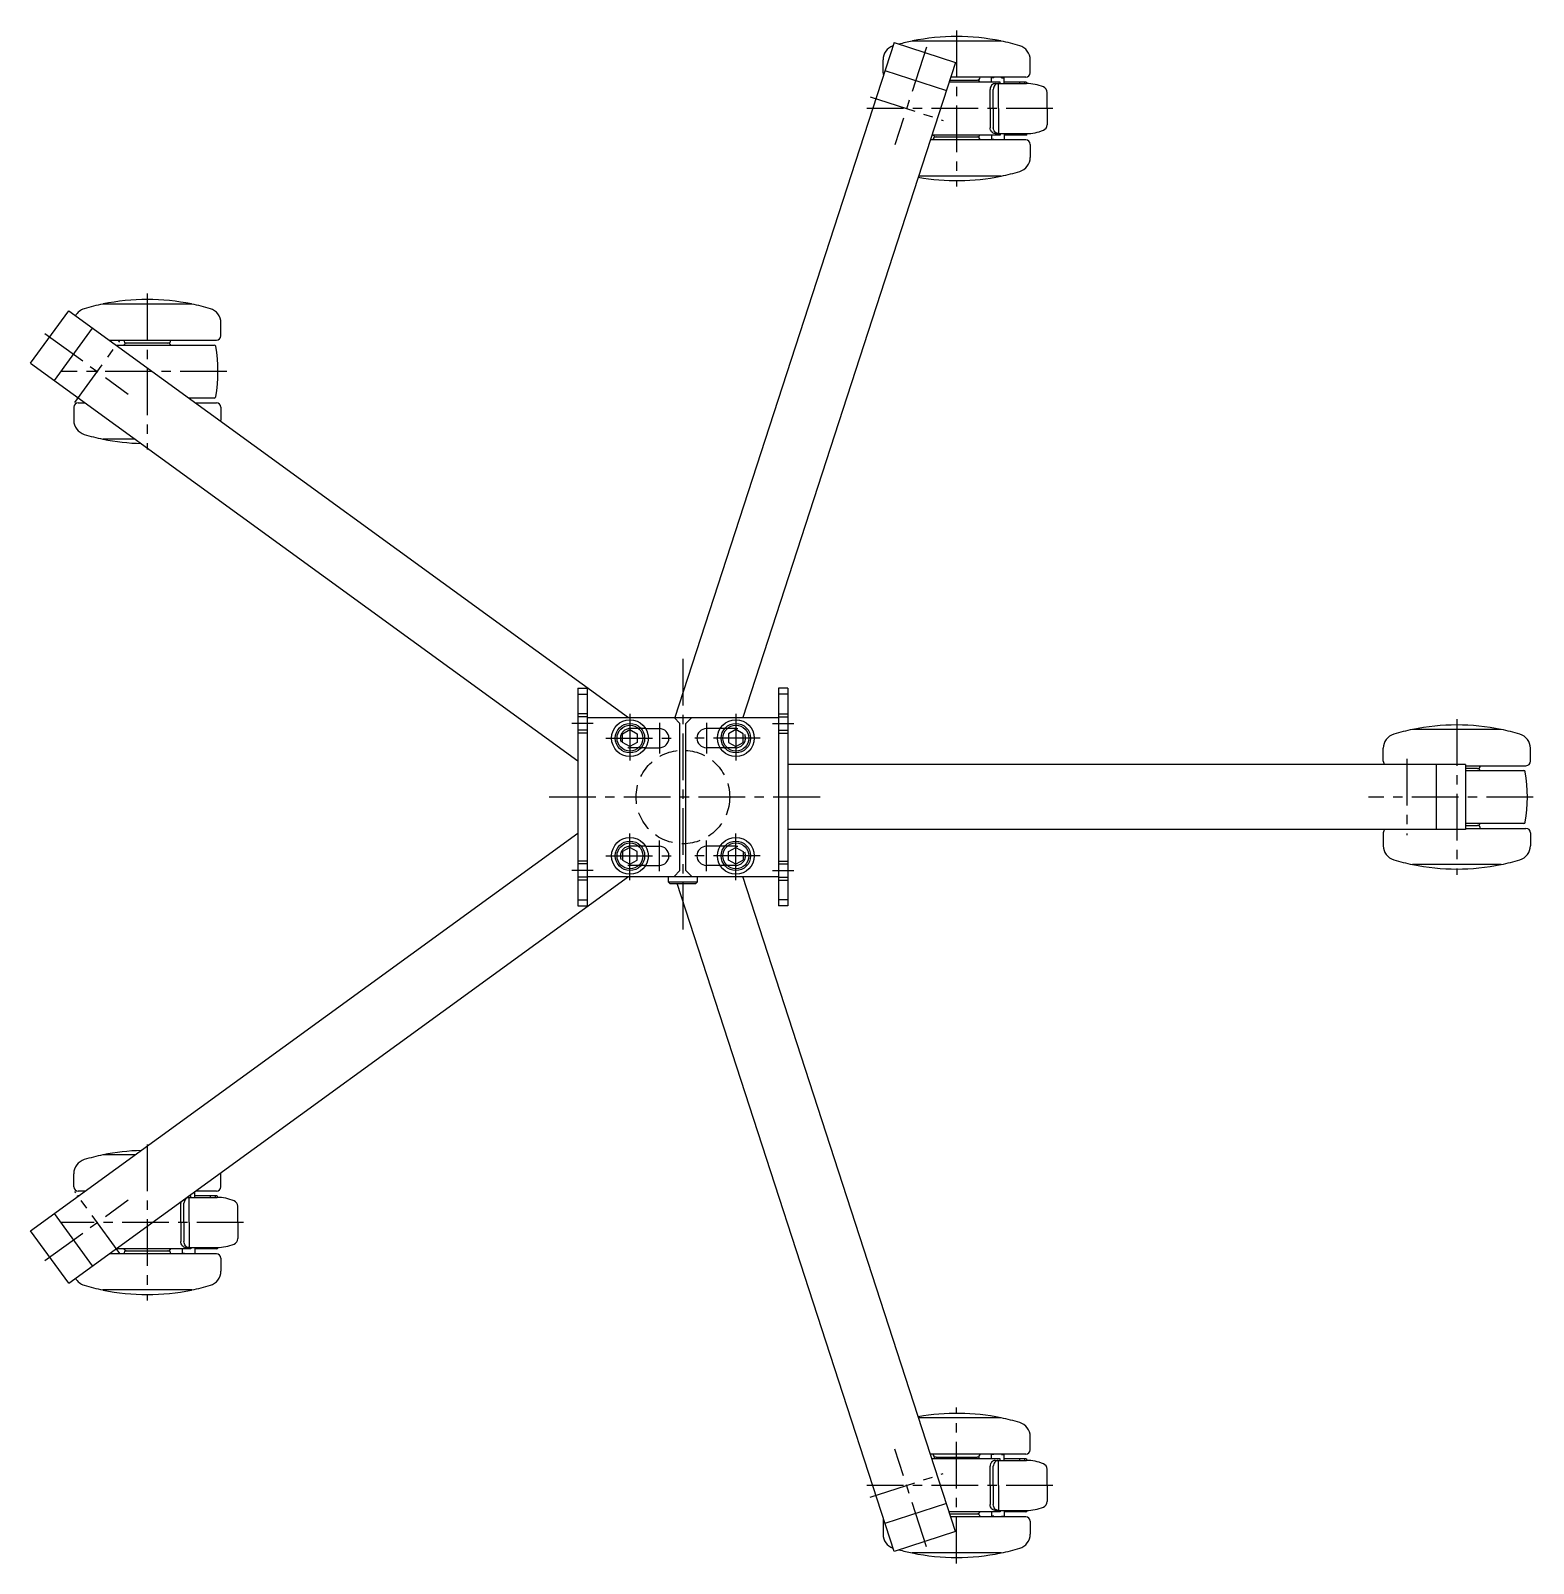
# Model space of a CAD drawing. Extents: x 0 to 1209, y -8 to 1187.
# Drawn here: x 0 to 511, y 666 to 1187 of the extents above; entities that cross this region are included whole.
import ezdxf

# ---------------------------------------------------------------- set-up
doc = ezdxf.new("R2010")
doc.units = 0
doc.header["$LTSCALE"] = 0.5
doc.linetypes.add('CENTER', pattern=[50.8, 31.75, -6.35, 6.35, -6.35])
doc.linetypes.add('DASHED', pattern=[19.05, 12.7, -6.35])
doc.layers.get('0').update_dxf_attribs({"linetype": 'CONTINUOUS'})
doc.layers.add('CENTER', color=1, linetype='CENTER')

msp = doc.modelspace()

# ---------------------------------------------------------------- linework, layer by layer
at = {"color": 7, "linetype": 'CONTINUOUS'}
for p, q in [((293.4, 1183.21), (218.87, 953.83)), ((293.4, 1183.21), (314.32, 1176.41)), ((329.78, 1183.74), (299.58, 1183.74)), ((299.68, 1183.74), (299.68, 1183.76)), ((329.68, 1183.76), (329.68, 1183.74)), ((289.68, 1172.94), (289.68, 1177.36)), ((339.68, 1172.94), (339.68, 1177.36)), ((314.32, 1176.41), (242, 953.83)), ((290.31, 1173.7), (311.23, 1166.9)), ((329.45, 1169.79), (312.17, 1169.79)), ((312.38, 1170.44), (321.68, 1170.44)), ((338.18, 1171.44), (312.71, 1171.44)), ((326.09, 1160.79), (326.09, 1167.29)), ((326.53, 1169.79), (326.53, 1171.29)), ((327.37, 1171.29), (326.53, 1171.29)), ((327.14, 1160.79), (327.14, 1167.29)), ((327.37, 1171.29), (327.37, 1171.44)), ((327.72, 1169.29), (338.39, 1169.29)), ((328.88, 1160.79), (328.88, 1169.29)), ((329.45, 1169.29), (329.45, 1169.79)), ((329.97, 1171.29), (329.97, 1171.44)), ((329.97, 1171.29), (330.81, 1171.29)), ((330.81, 1169.29), (330.81, 1171.29)), ((338.18, 1169.79), (330.81, 1169.79)), ((336.01, 1169.79), (336.01, 1169.29)), ((337.81, 1169.29), (337.81, 1169.79)), ((345.4, 1160.79), (345.4, 1166.29)), ((326.09, 1160.79), (326.09, 1154.29)), ((327.14, 1160.79), (327.14, 1154.29)), ((328.88, 1160.79), (328.88, 1152.29)), ((345.4, 1160.79), (345.4, 1155.29)), ((329.45, 1151.79), (306.32, 1151.79)), ((326.53, 1151.79), (326.53, 1150.29)), ((327.72, 1152.29), (338.39, 1152.29)), ((329.45, 1152.29), (329.45, 1151.79)), ((330.81, 1152.29), (330.81, 1150.29)), ((338.18, 1151.79), (330.81, 1151.79)), ((336.01, 1151.79), (336.01, 1152.29)), ((337.81, 1152.29), (337.81, 1151.79)), ((338.18, 1150.14), (305.79, 1150.14)), ((307.68, 1151.14), (321.68, 1151.14)), ((327.37, 1150.29), (326.53, 1150.29)), ((327.37, 1150.29), (327.37, 1150.14)), ((329.97, 1150.29), (329.97, 1150.14)), ((329.97, 1150.29), (330.81, 1150.29)), ((339.68, 1148.64), (339.68, 1144.22)), ((329.78, 1137.84), (301.79, 1137.84)), ((329.68, 1137.82), (329.68, 1137.84)), ((54.75, 1094.38), (24.55, 1094.38)), ((24.65, 1094.38), (24.65, 1094.4)), ((54.65, 1094.4), (54.65, 1094.38)), ((0, 1074.28), (12.93, 1092.08)), ((12.93, 1092.08), (203.22, 953.83)), ((8.09, 1068.41), (21.02, 1086.2)), ((64.65, 1083.58), (64.65, 1088)), ((26.7, 1082.08), (63.15, 1082.08)), ((28.97, 1080.43), (62.41, 1080.43)), ((46.65, 1081.08), (32.65, 1081.08)), ((0, 1074.28), (185.96, 939.17)), ((14.65, 1059.28), (14.65, 1054.86)), ((16.32, 1062.43), (16.15, 1062.43)), ((16.15, 1060.78), (18.59, 1060.78)), ((62.41, 1062.43), (53.75, 1062.43)), ((56.02, 1060.78), (63.15, 1060.78)), ((64.65, 1059.28), (64.65, 1054.86)), ((35.52, 1048.48), (24.55, 1048.48)), ((24.65, 1048.48), (24.65, 1048.46)), ((185.96, 963.83), (189.16, 963.83)), ((185.96, 963.83), (185.96, 889.83)), ((189.16, 963.83), (189.16, 889.83)), ((257.36, 963.83), (254.16, 963.83)), ((254.16, 963.83), (254.16, 889.83)), ((257.36, 963.83), (257.36, 889.83)), ((185.96, 961.83), (189.16, 961.83)), ((257.36, 961.83), (254.16, 961.83)), ((189.16, 955.08), (185.96, 955.08)), ((189.16, 954.08), (185.96, 954.08)), ((189.16, 953.83), (254.16, 953.83)), ((220.66, 951.83), (218.66, 953.83)), ((222.66, 951.83), (224.66, 953.83)), ((254.16, 955.08), (257.36, 955.08)), ((254.16, 954.08), (257.36, 954.08)), ((189.16, 949.58), (185.96, 949.58)), ((189.16, 948.58), (185.96, 948.58)), ((201.16, 948.28), (203.66, 949.72)), ((201.16, 945.39), (201.16, 948.28)), ((203.66, 949.72), (206.16, 948.28)), ((206.16, 948.28), (206.16, 945.39)), ((209, 950.08), (213.66, 950.08)), ((220.66, 901.83), (220.66, 951.83)), ((222.66, 901.83), (222.66, 951.83)), ((234.33, 950.08), (229.66, 950.08)), ((239.66, 949.72), (237.16, 948.28)), ((237.16, 948.28), (237.16, 945.39)), ((242.16, 948.28), (239.66, 949.72)), ((242.16, 945.39), (242.16, 948.28)), ((254.16, 949.58), (257.36, 949.58)), ((254.16, 948.58), (257.36, 948.58)), ((499.76, 949.78), (469.56, 949.78)), ((469.66, 949.78), (469.66, 949.8)), ((499.66, 949.8), (499.66, 949.78)), ((203.66, 943.95), (201.16, 945.39)), ((206.16, 945.39), (203.66, 943.95)), ((209, 943.58), (213.66, 943.58)), ((234.33, 943.58), (229.66, 943.58)), ((237.16, 945.39), (239.66, 943.95)), ((239.66, 943.95), (242.16, 945.39)), ((459.66, 938.98), (459.66, 943.4)), ((509.66, 938.98), (509.66, 943.4)), ((487.66, 937.83), (257.36, 937.83)), ((477.66, 937.83), (477.66, 915.83)), ((477.66, 937.83), (477.66, 915.83)), ((487.66, 937.83), (487.66, 915.83)), ((487.66, 937.48), (508.16, 937.48)), ((491.66, 936.48), (487.66, 936.48)), ((487.66, 935.83), (507.43, 935.83)), ((507.43, 917.83), (487.66, 917.83)), ((487.66, 917.18), (491.66, 917.18)), ((0, 779.38), (185.96, 914.49)), ((487.66, 915.83), (257.36, 915.83)), ((459.66, 914.68), (459.66, 910.26)), ((487.66, 916.18), (508.16, 916.18)), ((509.66, 914.68), (509.66, 910.26)), ((203.66, 909.72), (201.16, 908.28)), ((201.16, 908.28), (201.16, 905.39)), ((206.16, 908.28), (203.66, 909.72)), ((206.16, 905.39), (206.16, 908.28)), ((209, 910.08), (213.66, 910.08)), ((234.33, 910.08), (229.66, 910.08)), ((237.16, 908.28), (239.66, 909.72)), ((237.16, 905.39), (237.16, 908.28)), ((239.66, 909.72), (242.16, 908.28)), ((242.16, 908.28), (242.16, 905.39)), ((189.16, 905.08), (185.96, 905.08)), ((189.16, 904.08), (185.96, 904.08)), ((201.16, 905.39), (203.66, 903.95)), ((203.66, 903.95), (206.16, 905.39)), ((209, 903.58), (213.66, 903.58)), ((218.66, 899.83), (220.66, 901.83)), ((224.66, 899.83), (222.66, 901.83)), ((234.33, 903.58), (229.66, 903.58)), ((239.66, 903.95), (237.16, 905.39)), ((242.16, 905.39), (239.66, 903.95)), ((254.16, 905.08), (257.36, 905.08)), ((254.16, 904.08), (257.36, 904.08)), ((499.76, 903.88), (469.56, 903.88)), ((469.66, 903.88), (469.66, 903.86)), ((499.66, 903.86), (499.66, 903.88)), ((12.93, 761.58), (203.22, 899.83)), ((189.16, 899.58), (185.96, 899.58)), ((189.16, 898.58), (185.96, 898.58)), ((189.16, 899.83), (254.16, 899.83)), ((216.66, 899.83), (216.66, 897.98)), ((216.66, 897.98), (217.26, 897.38)), ((216.66, 897.98), (226.66, 897.98)), ((217.26, 897.38), (226.06, 897.38)), ((293.4, 670.45), (219.67, 897.38)), ((226.06, 897.38), (226.66, 897.98)), ((226.66, 897.98), (226.66, 899.83)), ((314.32, 677.25), (242, 899.83)), ((254.16, 899.58), (257.36, 899.58)), ((254.16, 898.58), (257.36, 898.58)), ((185.96, 891.83), (189.16, 891.83)), ((257.36, 891.83), (254.16, 891.83)), ((185.96, 889.83), (189.16, 889.83)), ((257.36, 889.83), (254.16, 889.83)), ((35.52, 805.19), (24.55, 805.19)), ((24.65, 805.19), (24.65, 805.21)), ((14.65, 794.39), (14.65, 798.8)), ((64.65, 794.39), (64.65, 798.8)), ((18.59, 792.89), (16.15, 792.89)), ((55.77, 790.74), (55.77, 792.71)), ((63.15, 792.89), (56.02, 792.89)), ((16.32, 791.24), (16.15, 791.24)), ((51.05, 782.24), (51.05, 788.74)), ((52.11, 782.24), (52.11, 788.74)), ((53.06, 790.74), (63.36, 790.74)), ((54.41, 791.24), (53.75, 791.24)), ((53.85, 782.24), (53.85, 790.74)), ((54.41, 790.74), (54.41, 791.24)), ((63.15, 791.24), (55.77, 791.24)), ((60.98, 791.24), (60.98, 790.74)), ((62.77, 790.74), (62.77, 791.24)), ((70.36, 782.24), (70.36, 787.74)), ((21.02, 767.46), (8.09, 785.26)), ((51.05, 782.24), (51.05, 775.74)), ((52.11, 782.24), (52.11, 775.74)), ((53.85, 782.24), (53.85, 773.74)), ((70.36, 782.24), (70.36, 776.74)), ((12.93, 761.58), (0, 779.38)), ((63.15, 771.59), (26.7, 771.59)), ((54.41, 773.24), (28.97, 773.24)), ((32.65, 772.59), (46.65, 772.59)), ((51.49, 773.24), (51.49, 771.74)), ((52.33, 771.74), (51.49, 771.74)), ((52.33, 771.74), (52.33, 771.59)), ((52.69, 773.74), (63.36, 773.74)), ((54.41, 773.74), (54.41, 773.24)), ((54.94, 771.74), (54.94, 771.59)), ((54.94, 771.74), (55.77, 771.74)), ((55.77, 773.74), (55.77, 771.74)), ((63.15, 773.24), (55.77, 773.24)), ((60.98, 773.24), (60.98, 773.74)), ((62.77, 773.74), (62.77, 773.24)), ((64.65, 770.09), (64.65, 765.67)), ((54.75, 759.29), (24.55, 759.29)), ((24.65, 759.29), (24.65, 759.27)), ((54.65, 759.27), (54.65, 759.29)), ((329.78, 715.82), (301.79, 715.82)), ((329.68, 715.84), (329.68, 715.82)), ((339.68, 705.02), (339.68, 709.44)), ((338.18, 703.52), (305.79, 703.52)), ((327.37, 703.37), (326.53, 703.37)), ((326.53, 701.87), (326.53, 703.37)), ((327.37, 703.37), (327.37, 703.52)), ((329.97, 703.37), (329.97, 703.52)), ((329.97, 703.37), (330.81, 703.37)), ((330.81, 701.37), (330.81, 703.37)), ((329.45, 701.87), (306.32, 701.87)), ((307.68, 702.52), (321.68, 702.52)), ((326.09, 692.87), (326.09, 699.37)), ((327.14, 692.87), (327.14, 699.37)), ((327.72, 701.37), (338.39, 701.37)), ((328.88, 692.87), (328.88, 701.37)), ((329.45, 701.37), (329.45, 701.87)), ((338.18, 701.87), (330.81, 701.87)), ((336.01, 701.87), (336.01, 701.37)), ((337.81, 701.37), (337.81, 701.87)), ((345.4, 692.87), (345.4, 698.37)), ((326.09, 692.87), (326.09, 686.37)), ((327.14, 692.87), (327.14, 686.37)), ((328.88, 692.87), (328.88, 684.37)), ((345.4, 692.87), (345.4, 687.37)), ((311.23, 686.76), (290.31, 679.96)), ((329.45, 683.87), (312.17, 683.87)), ((312.38, 683.22), (321.68, 683.22)), ((326.53, 683.87), (326.53, 682.37)), ((327.37, 682.37), (326.53, 682.37)), ((327.37, 682.37), (327.37, 682.22)), ((327.72, 684.37), (338.39, 684.37)), ((329.45, 684.37), (329.45, 683.87)), ((329.97, 682.37), (329.97, 682.22)), ((329.97, 682.37), (330.81, 682.37)), ((330.81, 684.37), (330.81, 682.37)), ((338.18, 683.87), (330.81, 683.87)), ((336.01, 683.87), (336.01, 684.37)), ((337.81, 684.37), (337.81, 683.87)), ((289.68, 680.72), (289.68, 676.3)), ((314.32, 677.25), (293.4, 670.45)), ((338.18, 682.22), (312.71, 682.22)), ((339.68, 680.72), (339.68, 676.3)), ((329.78, 669.92), (299.58, 669.92)), ((299.68, 669.92), (299.68, 669.9)), ((329.68, 669.9), (329.68, 669.92))]:
    msp.add_line(p, q, dxfattribs=at)
at = {"color": 3, "linetype": 'DASHED'}
for p, q in [((209, 950.08), (203.66, 950.08)), ((239.66, 950.08), (234.33, 950.08)), ((209, 943.58), (203.66, 943.58)), ((239.66, 943.58), (234.33, 943.58)), ((209, 910.08), (203.66, 910.08)), ((239.66, 910.08), (234.33, 910.08)), ((209, 903.58), (203.66, 903.58)), ((239.66, 903.58), (234.33, 903.58))]:
    msp.add_line(p, q, dxfattribs=at)
at = {"color": 7, "linetype": 'CONTINUOUS'}
for points in [[(327.72, 1169.29, 0.11764), (327.11, 1169.15, 0.10447), (326.57, 1168.71, 0.090013), (326.22, 1168.07, 0.081916), (326.09, 1167.29, 0.081916)], [(328.78, 1169.29, 0.11764), (328.17, 1169.15, 0.10447), (327.62, 1168.71, 0.090013), (327.27, 1168.07, 0.081916), (327.14, 1167.29, 0.081916)], [(327.72, 1152.29, -0.11764), (327.11, 1152.44, -0.10447), (326.57, 1152.88, -0.090013), (326.22, 1153.51, -0.081916), (326.09, 1154.29, -0.081916)], [(328.78, 1152.29, -0.11764), (328.17, 1152.44, -0.10447), (327.62, 1152.88, -0.090013), (327.27, 1153.51, -0.081916), (327.14, 1154.29, -0.081916)], [(51.12, 789.33, 0.06157), (51.05, 788.74)], [(53.74, 790.74, 0.11764), (53.13, 790.59, 0.10447), (52.59, 790.15, 0.090013), (52.24, 789.52, 0.081916), (52.11, 788.74, 0.081916)], [(52.69, 773.74, -0.11764), (52.08, 773.88, -0.10447), (51.53, 774.32, -0.090013), (51.18, 774.95, -0.081916), (51.05, 775.74, -0.081916)], [(53.74, 773.74, -0.11764), (53.13, 773.88, -0.10447), (52.59, 774.32, -0.090013), (52.24, 774.95, -0.081916), (52.11, 775.74, -0.081916)], [(327.72, 701.37, 0.11764), (327.11, 701.23, 0.10447), (326.57, 700.79, 0.090013), (326.22, 700.15, 0.081916), (326.09, 699.37, 0.081916)], [(328.78, 701.37, 0.11764), (328.17, 701.23, 0.10447), (327.62, 700.79, 0.090013), (327.27, 700.15, 0.081916), (327.14, 699.37, 0.081916)], [(327.72, 684.37, -0.11764), (327.11, 684.52, -0.10447), (326.57, 684.96, -0.090013), (326.22, 685.59, -0.081916), (326.09, 686.37, -0.081916)], [(328.78, 684.37, -0.11764), (328.17, 684.52, -0.10447), (327.62, 684.96, -0.090013), (327.27, 685.59, -0.081916), (327.14, 686.37, -0.081916)]]:
    msp.add_lwpolyline(points, format="xyb", dxfattribs=at)
for centre, radius in [((203.66, 946.83), 6.25), ((203.66, 946.83), 5), ((203.66, 946.83), 4.4), ((239.66, 946.83), 6.25), ((239.66, 946.83), 5), ((239.66, 946.83), 4.4), ((203.66, 906.83), 6.25), ((203.66, 906.83), 5), ((239.66, 906.83), 6.25), ((239.66, 906.83), 5), ((203.66, 906.83), 4.4), ((239.66, 906.83), 4.4)]:
    msp.add_circle(centre, radius, dxfattribs=at)
at = {"color": 3, "linetype": 'DASHED'}
msp.add_circle((221.66, 926.83), 15.9, dxfattribs=at)
at = {"color": 7, "linetype": 'CONTINUOUS'}
for centre, radius, start, end in [((314.68, 1110.28), 75, 101.6149, 105.1564), ((314.68, 1110.28), 75, 78.463, 101.537), ((314.68, 1110.28), 75, 73.3985, 78.3851), ((294.68, 1177.36), 5, 109.2589, 180), ((334.68, 1177.36), 5, 0, 73.3985), ((291.18, 1172.94), 1.5, 180, 206.8423), ((338.18, 1172.94), 1.5, 270, 0), ((321.68, 1171.44), 1, 270, 0), ((321.68, 1169.44), 1, 20.4873, 90), ((338.18, 1169.29), 0.5, 0, 90), ((338.39, 1154.29), 15, 67.3656, 90), ((343.4, 1166.29), 2, 0, 67.3656), ((307.68, 1152.14), 1, 200.4873, 270), ((321.68, 1152.14), 1, 270, 339.5127), ((338.18, 1152.29), 0.5, 270, 0), ((338.39, 1167.29), 15, 270, 292.6344), ((343.4, 1155.29), 2, 292.6344, 0), ((307.68, 1150.14), 1, 90, 180), ((321.68, 1150.14), 1, 0, 90), ((338.18, 1148.64), 1.5, 0, 90), ((334.68, 1144.22), 5, 286.6015, 0), ((314.68, 1211.31), 75, 260.0029, 281.537), ((314.68, 1211.31), 75, 281.6149, 286.6015), ((39.65, 1020.91), 75, 101.6149, 106.6015), ((39.65, 1020.91), 75, 78.463, 101.537), ((39.65, 1020.91), 75, 73.3985, 78.3851), ((19.65, 1088), 5, 106.6015, 151.3575), ((59.65, 1088), 5, 0, 73.3985), ((63.15, 1083.58), 1.5, 270, 0), ((32.65, 1082.08), 1, 180, 270), ((32.65, 1080.08), 1, 90, 159.5127), ((46.65, 1082.08), 1, 270, 0), ((46.65, 1080.08), 1, 20.4873, 90), ((62.41, 1079.93), 0.5, 9.8877, 90), ((13.65, 1071.43), 50, 350.1123, 9.8877), ((16.15, 1062.93), 0.5, 181.265, 270), ((62.41, 1062.93), 0.5, 270, 350.1123), ((16.15, 1059.28), 1.5, 90, 180), ((63.15, 1059.28), 1.5, 0, 90), ((19.65, 1054.86), 5, 180, 253.3985), ((59.65, 1054.86), 5, 356.0812, 0), ((39.65, 1121.94), 75, 253.3985, 258.3851), ((39.65, 1121.94), 75, 258.463, 268.4329), ((213.66, 946.83), 3.25, 270, 90), ((229.66, 946.83), 3.25, 90, 270), ((464.66, 943.4), 5, 106.6015, 180), ((484.66, 876.32), 75, 101.6149, 106.6015), ((484.66, 876.32), 75, 78.463, 101.537), ((484.66, 876.32), 75, 73.3985, 78.3851), ((504.66, 943.4), 5, 0, 73.3985), ((461.16, 938.98), 1.5, 180, 230.0555), ((508.16, 938.98), 1.5, 270, 0), ((491.66, 937.48), 1, 270, 0), ((491.66, 935.48), 1, 20.4873, 90), ((507.43, 935.33), 0.5, 9.8877, 90), ((458.66, 926.83), 50, 350.1123, 9.8877), ((491.66, 918.18), 1, 270, 339.5127), ((491.66, 916.18), 1, 0, 90), ((507.43, 918.33), 0.5, 270, 350.1123), ((461.16, 914.68), 1.5, 129.9445, 180), ((508.16, 914.68), 1.5, 0, 90), ((213.66, 906.83), 3.25, 270, 90), ((229.66, 906.83), 3.25, 90, 270), ((464.66, 910.26), 5, 180, 253.3985), ((504.66, 910.26), 5, 286.6015, 0), ((484.66, 977.35), 75, 253.3985, 258.3851), ((484.66, 977.35), 75, 258.463, 281.537), ((484.66, 977.35), 75, 281.6149, 286.6015), ((19.65, 798.8), 5, 106.6015, 180), ((39.65, 731.72), 75, 101.6149, 106.6015), ((39.65, 731.72), 75, 91.5671, 101.537), ((59.65, 798.8), 5, 0, 3.9188), ((16.15, 794.39), 1.5, 180, 270), ((63.15, 794.39), 1.5, 270, 0), ((16.15, 790.74), 0.5, 90, 178.735), ((63.15, 790.74), 0.5, 0, 90), ((63.36, 775.74), 15, 67.3656, 90), ((68.36, 787.74), 2, 0, 67.3656), ((68.36, 776.74), 2, 292.6344, 0), ((32.65, 771.59), 1, 90, 180), ((32.65, 773.59), 1, 200.4873, 270), ((46.65, 773.59), 1, 270, 339.5127), ((46.65, 771.59), 1, 0, 90), ((63.15, 773.74), 0.5, 270, 0), ((63.15, 770.09), 1.5, 0, 90), ((63.36, 788.74), 15, 270, 292.6344), ((19.65, 765.67), 5, 208.6425, 253.3985), ((39.65, 832.75), 75, 253.3985, 258.3851), ((39.65, 832.75), 75, 281.6149, 286.6015), ((59.65, 765.67), 5, 286.6015, 0), ((39.65, 832.75), 75, 258.463, 281.537), ((314.68, 642.36), 75, 78.463, 99.9971), ((314.68, 642.36), 75, 73.3985, 78.3851), ((334.68, 709.44), 5, 0, 73.3985), ((307.68, 703.52), 1, 180, 270), ((321.68, 703.52), 1, 270, 0), ((338.18, 705.02), 1.5, 270, 0), ((307.68, 701.52), 1, 90, 159.5127), ((321.68, 701.52), 1, 20.4873, 90), ((338.18, 701.37), 0.5, 0, 90), ((338.39, 686.37), 15, 67.3656, 90), ((343.4, 698.37), 2, 0, 67.3656), ((321.68, 684.22), 1, 270, 339.5127), ((321.68, 682.22), 1, 0, 90), ((338.18, 684.37), 0.5, 270, 0), ((338.39, 699.37), 15, 270, 292.6344), ((343.4, 687.37), 2, 292.6344, 0), ((291.18, 680.72), 1.5, 153.1577, 180), ((338.18, 680.72), 1.5, 0, 90), ((294.68, 676.3), 5, 180, 250.7411), ((334.68, 676.3), 5, 286.6015, 0), ((314.68, 743.39), 75, 254.8436, 258.3851), ((314.68, 743.39), 75, 258.463, 281.537), ((314.68, 743.39), 75, 281.6149, 286.6015)]:
    msp.add_arc(centre, radius, start, end, dxfattribs=at)
at = {"color": 3, "linetype": 'DASHED'}
for centre, start, end in [((203.66, 946.83), 90, 270), ((239.66, 946.83), 270, 90), ((203.66, 906.83), 90, 270), ((239.66, 906.83), 270, 90)]:
    msp.add_arc(centre, 3.25, start, end, dxfattribs=at)
at = {"layer": 'CENTER', "color": 1, "linetype": 'CENTER'}
for p, q in [((314.68, 1187.28), (314.68, 1134.31)), ((304.48, 1181.72), (293.67, 1148.43)), ((285.32, 1164.81), (310.05, 1156.77)), ((347.4, 1160.79), (284.12, 1160.79)), ((39.65, 1097.91), (39.65, 1044.94)), ((4.85, 1084.36), (33.16, 1063.79)), ((15, 1060.91), (30.29, 1081.94)), ((66.65, 1071.43), (10.15, 1071.43)), ((221.66, 973.83), (221.66, 879.83)), ((203.66, 955.08), (203.66, 938.58)), ((239.66, 955.08), (239.66, 938.58)), ((484.66, 953.32), (484.66, 900.35)), ((191.16, 951.83), (183.96, 951.83)), ((213.66, 952.08), (213.66, 941.58)), ((229.66, 952.08), (229.66, 941.58)), ((252.16, 951.83), (259.36, 951.83)), ((195.41, 946.83), (218.91, 946.83)), ((247.91, 946.83), (224.41, 946.83)), ((467.66, 939.83), (467.66, 913.83)), ((268.26, 926.83), (175.06, 926.83)), ((510.66, 926.83), (454.66, 926.83)), ((203.66, 898.58), (203.66, 915.08)), ((213.66, 901.58), (213.66, 912.08)), ((229.66, 901.58), (229.66, 912.08)), ((239.66, 898.58), (239.66, 915.08)), ((195.41, 906.83), (218.91, 906.83)), ((247.91, 906.83), (224.41, 906.83)), ((191.16, 901.83), (183.96, 901.83)), ((252.16, 901.83), (259.36, 901.83)), ((39.65, 808.72), (39.65, 755.75)), ((30.29, 771.72), (15, 792.75)), ((4.85, 769.31), (33.16, 789.88)), ((72.36, 782.24), (10.15, 782.24)), ((314.68, 666.39), (314.68, 719.36)), ((304.48, 671.95), (293.67, 705.24)), ((347.4, 692.87), (284.12, 692.87)), ((285.32, 688.85), (310.05, 696.89))]:
    msp.add_line(p, q, dxfattribs=at)

doc.saveas('drawing.dxf')
